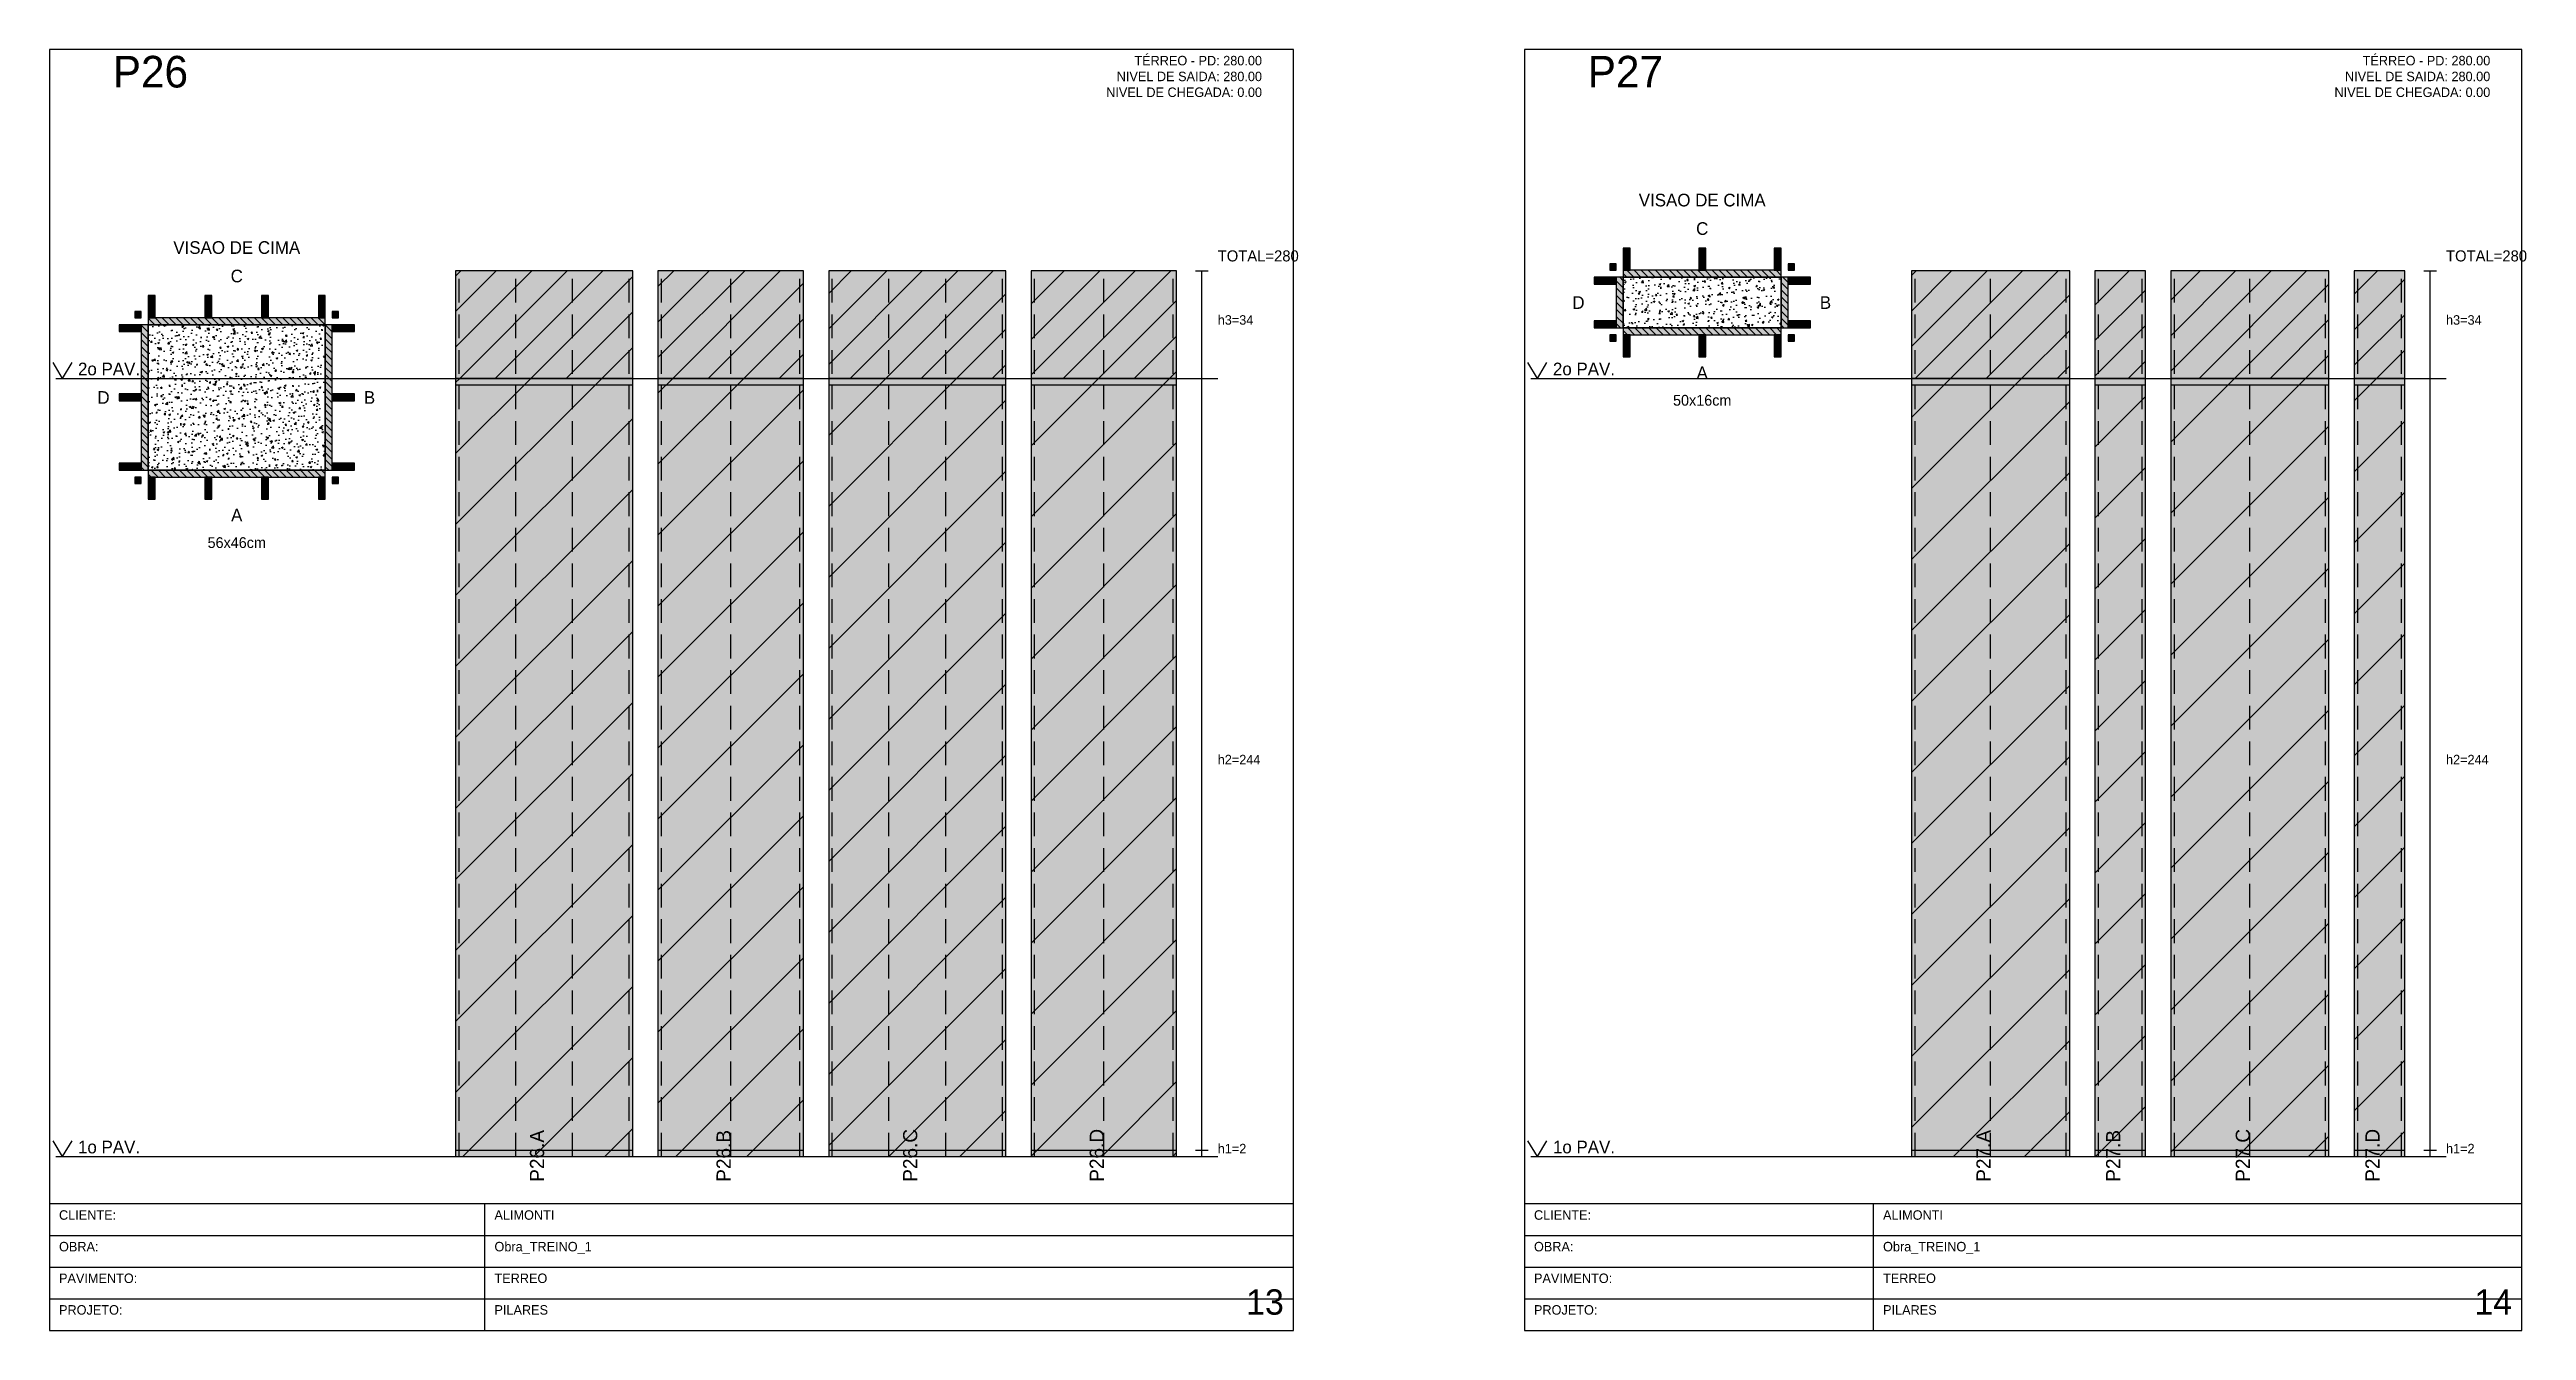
# Model space of a CAD drawing. Header units: metres. Extents: x 0 to 2088, y 0 to 2105.
# Drawn here: x 797 to 1580, y 850 to 1255 of the extents above; entities that cross this region are included whole.
import ezdxf
from ezdxf.enums import TextEntityAlignment as Align

# ---------------------------------------------------------------- set-up
doc = ezdxf.new("R2010")
doc.units = ezdxf.units.M
doc.linetypes.add('HIDDEN', pattern=[0.375, 0.25, -0.125])
for name, color, linetype in [('BORDA_CELULA', 9, 'Continuous'), ('CARIMBO', 9, 'Continuous'), ('CHAPA', 1, 'Continuous'), ('CONCRETO', 4, 'Continuous'), ('COTA', 241, 'Continuous'), ('Hachura', 251, 'Continuous'), ('LABEL_ID', 3, 'Continuous'), ('Nivel', 4, 'Continuous'), ('NOMENCLATURA', 1, 'Continuous'), ('Paineis', 200, 'Continuous'), ('SARR_2.2x7', 40, 'Continuous'), ('Texto Secao', 2, 'Continuous'), ('TEXTO_GERAL', 2, 'Continuous')]:
    doc.layers.add(name, color=color, linetype=linetype)

msp = doc.modelspace()

# ---------------------------------------------------------------- texts
at = {"layer": 'CARIMBO', "color": 9}
for s, p in [('CLIENTE:', (799.8, 885)), ('CLIENTE:', (1266.2, 885)), ('OBRA:', (799.8, 875)), ('OBRA:', (1266.2, 875)), ('PAVIMENTO:', (799.8, 865)), ('PAVIMENTO:', (1266.2, 865)), ('PROJETO:', (799.8, 855)), ('PROJETO:', (1266.2, 855))]:
    msp.add_text(s, height=3, dxfattribs=at).set_placement(p)
at = {"layer": 'COTA', "color": 8}
for s, height, p in [('TOTAL=280', 3.5, (1166.2, 1188)), ('TOTAL=280', 3.5, (1554.6, 1188)), ('h3=34', 3, (1166.2, 1168)), ('h3=34', 3, (1554.6, 1168)), ('h2=244', 3, (1166.2, 1029)), ('h2=244', 3, (1554.6, 1029)), ('h1=2', 3, (1166.2, 906)), ('h1=2', 3, (1554.6, 906))]:
    msp.add_text(s, height=height, dxfattribs=at).set_placement(p)
at = {"layer": 'Cota Secao (2x)', "color": 4}
for s, p in [('50x16cm', (1319.4, 1145.8)), ('56x46cm', (856, 1100.8))]:
    msp.add_text(s, height=3.4, dxfattribs=at).set_placement(p, align=Align.TOP_CENTER)
at = {"layer": 'LABEL_ID', "color": 3}
for s, p in [('13', (1175.2, 855)), ('14', (1563.6, 855))]:
    msp.add_text(s, height=8, dxfattribs=at).set_placement(p)
at = {"layer": 'Nivel', "color": 4}
for s, p in [('2o PAV.', (805.8, 1152)), ('2o PAV.', (1272.2, 1152)), ('1o PAV.', (805.8, 906)), ('1o PAV.', (1272.2, 906))]:
    msp.add_text(s, height=4, dxfattribs=at).set_placement(p)
at = {"layer": 'NOMENCLATURA', "color": 1}
for s, p in [('P26', (816.8, 1243)), ('P27', (1283.2, 1243))]:
    msp.add_text(s, height=10, dxfattribs=at).set_placement(p)
at = {"layer": 'Texto Secao', "color": 2}
for s, p in [('VISAO DE CIMA', (1319.4, 1204.2)), ('C', (1319.4, 1195.2)), ('VISAO DE CIMA', (856, 1189.2)), ('C', (856, 1180.2))]:
    msp.add_text(s, height=4, dxfattribs=at).set_placement(p, align=Align.BOTTOM_CENTER)
for p in [(1282.2, 1175), (815.8, 1145)]:
    msp.add_text('D', height=4, dxfattribs=at).set_placement(p, align=Align.MIDDLE_RIGHT)
for p in [(1356.6, 1175), (896.2, 1145)]:
    msp.add_text('B', height=4, dxfattribs=at).set_placement(p, align=Align.MIDDLE_LEFT)
for p in [(1319.4, 1154.8), (856, 1109.8)]:
    msp.add_text('A', height=4, dxfattribs=at).set_placement(p, align=Align.TOP_CENTER)
for s, p in [('P26.A', (953.2, 897)), ('P26.B', (1012.2, 897)), ('P26.C', (1071.2, 897)), ('P26.D', (1130.2, 897)), ('P27.A', (1410.6, 897)), ('P27.B', (1451.6, 897)), ('P27.C', (1492.6, 897)), ('P27.D', (1533.6, 897))]:
    msp.add_text(s, height=4.5, rotation=90, dxfattribs=at).set_placement(p)
at = {"layer": 'TEXTO_GERAL', "color": 2}
for s, p in [('TÉRREO - PD: 280.00', (1180.2, 1250)), ('TÉRREO - PD: 280.00', (1568.6, 1250)), ('NIVEL DE SAIDA: 280.00', (1180.2, 1245)), ('NIVEL DE SAIDA: 280.00', (1568.6, 1245)), ('NIVEL DE CHEGADA: 0.00', (1180.2, 1240)), ('NIVEL DE CHEGADA: 0.00', (1568.6, 1240))]:
    msp.add_text(s, height=3, dxfattribs=at).set_placement(p, align=Align.RIGHT)
for s, p in [('ALIMONTI', (937.49, 885)), ('ALIMONTI', (1376.59, 885)), ('Obra_TREINO_1', (937.49, 875)), ('Obra_TREINO_1', (1376.59, 875)), ('TERREO', (937.49, 865)), ('TERREO', (1376.59, 865)), ('PILARES', (937.49, 855)), ('PILARES', (1376.59, 855))]:
    msp.add_text(s, height=3, dxfattribs=at).set_placement(p)

# ---------------------------------------------------------------- hatches: boundary and pattern name
at = {"layer": 'CHAPA'}
for points in [[(1290.2, 1185.2), (1292.2, 1185.2), (1292.2, 1187.2), (1290.2, 1187.2)], [(1346.6, 1185.2), (1348.6, 1185.2), (1348.6, 1187.2), (1346.6, 1187.2)], [(823.8, 1170.2), (825.8, 1170.2), (825.8, 1172.2), (823.8, 1172.2)], [(886.2, 1170.2), (888.2, 1170.2), (888.2, 1172.2), (886.2, 1172.2)], [(1290.2, 1162.8), (1292.2, 1162.8), (1292.2, 1164.8), (1290.2, 1164.8)], [(1346.6, 1162.8), (1348.6, 1162.8), (1348.6, 1164.8), (1346.6, 1164.8)], [(823.8, 1117.8), (825.8, 1117.8), (825.8, 1119.8), (823.8, 1119.8)], [(886.2, 1117.8), (888.2, 1117.8), (888.2, 1119.8), (886.2, 1119.8)]]:
    msp.add_hatch(color=1, dxfattribs=at).paths.add_polyline_path(points)
at = {"layer": 'COTA'}
h = msp.add_hatch(dxfattribs=at)
h.set_pattern_fill('AR-CONC', color=256, scale=0.03)
h.paths.add_polyline_path([(1294.4, 1167), (1344.4, 1167), (1344.4, 1183), (1294.4, 1183)])
h = msp.add_hatch(dxfattribs=at)
h.set_pattern_fill('AR-CONC', color=256, scale=0.03)
h.paths.add_polyline_path([(828, 1122), (884, 1122), (884, 1168), (828, 1168)])
at = {"layer": 'Hachura'}
for points in [[(925.2, 1151), (981.2, 1151), (981.2, 1185), (925.2, 1185)], [(989.2, 1151), (1035.2, 1151), (1035.2, 1185), (989.2, 1185)], [(1043.2, 1151), (1099.2, 1151), (1099.2, 1185), (1043.2, 1185)], [(1107.2, 1151), (1153.2, 1151), (1153.2, 1185), (1107.2, 1185)], [(1385.6, 1151), (1435.6, 1151), (1435.6, 1185), (1385.6, 1185)], [(1443.6, 1151), (1459.6, 1151), (1459.6, 1185), (1443.6, 1185)], [(1467.6, 1151), (1517.6, 1151), (1517.6, 1185), (1467.6, 1185)], [(1525.6, 1151), (1541.6, 1151), (1541.6, 1185), (1525.6, 1185)], [(925.2, 905), (981.2, 905), (981.2, 1151), (925.2, 1151)], [(989.2, 905), (1035.2, 905), (1035.2, 1151), (989.2, 1151)], [(1043.2, 905), (1099.2, 905), (1099.2, 1151), (1043.2, 1151)], [(1107.2, 905), (1153.2, 905), (1153.2, 1151), (1107.2, 1151)], [(1385.6, 905), (1435.6, 905), (1435.6, 1151), (1385.6, 1151)], [(1443.6, 905), (1459.6, 905), (1459.6, 1151), (1443.6, 1151)], [(1467.6, 905), (1517.6, 905), (1517.6, 1151), (1467.6, 1151)], [(1525.6, 905), (1541.6, 905), (1541.6, 1151), (1525.6, 1151)]]:
    msp.add_hatch(color=256, dxfattribs=at).paths.add_polyline_path(points)
h = msp.add_hatch(dxfattribs=at)
h.set_pattern_fill('ANSI31', color=256, scale=2.5)
h.paths.add_polyline_path([(925.2, 1151), (981.2, 1151), (981.2, 1185), (925.2, 1185)])
h = msp.add_hatch(dxfattribs=at)
h.set_pattern_fill('ANSI31', color=256, scale=2.5)
h.paths.add_polyline_path([(989.2, 1151), (1035.2, 1151), (1035.2, 1185), (989.2, 1185)])
h = msp.add_hatch(dxfattribs=at)
h.set_pattern_fill('ANSI31', color=256, scale=2.5)
h.paths.add_polyline_path([(1043.2, 1151), (1099.2, 1151), (1099.2, 1185), (1043.2, 1185)])
h = msp.add_hatch(dxfattribs=at)
h.set_pattern_fill('ANSI31', color=256, scale=2.5)
h.paths.add_polyline_path([(1107.2, 1151), (1153.2, 1151), (1153.2, 1185), (1107.2, 1185)])
h = msp.add_hatch(dxfattribs=at)
h.set_pattern_fill('ANSI31', color=256, scale=2.5)
h.paths.add_polyline_path([(1385.6, 1151), (1435.6, 1151), (1435.6, 1185), (1385.6, 1185)])
h = msp.add_hatch(dxfattribs=at)
h.set_pattern_fill('ANSI31', color=256, scale=2.5)
h.paths.add_polyline_path([(1443.6, 1151), (1459.6, 1151), (1459.6, 1185), (1443.6, 1185)])
h = msp.add_hatch(dxfattribs=at)
h.set_pattern_fill('ANSI31', color=256, scale=2.5)
h.paths.add_polyline_path([(1467.6, 1151), (1517.6, 1151), (1517.6, 1185), (1467.6, 1185)])
h = msp.add_hatch(dxfattribs=at)
h.set_pattern_fill('ANSI31', color=256, scale=2.5)
h.paths.add_polyline_path([(1525.6, 1151), (1541.6, 1151), (1541.6, 1185), (1525.6, 1185)])
h = msp.add_hatch(dxfattribs=at)
h.set_pattern_fill('ANSI31', color=256, scale=5)
h.paths.add_polyline_path([(925.2, 905), (981.2, 905), (981.2, 1151), (925.2, 1151)])
h = msp.add_hatch(dxfattribs=at)
h.set_pattern_fill('ANSI31', color=256, scale=5)
h.paths.add_polyline_path([(989.2, 905), (1035.2, 905), (1035.2, 1151), (989.2, 1151)])
h = msp.add_hatch(dxfattribs=at)
h.set_pattern_fill('ANSI31', color=256, scale=5)
h.paths.add_polyline_path([(1043.2, 905), (1099.2, 905), (1099.2, 1151), (1043.2, 1151)])
h = msp.add_hatch(dxfattribs=at)
h.set_pattern_fill('ANSI31', color=256, scale=5)
h.paths.add_polyline_path([(1107.2, 905), (1153.2, 905), (1153.2, 1151), (1107.2, 1151)])
h = msp.add_hatch(dxfattribs=at)
h.set_pattern_fill('ANSI31', color=256, scale=5)
h.paths.add_polyline_path([(1385.6, 905), (1435.6, 905), (1435.6, 1151), (1385.6, 1151)])
h = msp.add_hatch(dxfattribs=at)
h.set_pattern_fill('ANSI31', color=256, scale=5)
h.paths.add_polyline_path([(1443.6, 905), (1459.6, 905), (1459.6, 1151), (1443.6, 1151)])
h = msp.add_hatch(dxfattribs=at)
h.set_pattern_fill('ANSI31', color=256, scale=5)
h.paths.add_polyline_path([(1467.6, 905), (1517.6, 905), (1517.6, 1151), (1467.6, 1151)])
h = msp.add_hatch(dxfattribs=at)
h.set_pattern_fill('ANSI31', color=256, scale=5)
h.paths.add_polyline_path([(1525.6, 905), (1541.6, 905), (1541.6, 1151), (1525.6, 1151)])
at = {"layer": 'Paineis'}
for points in [[(1292.2, 1167), (1294.4, 1167), (1294.4, 1183), (1292.2, 1183)], [(1294.4, 1183), (1344.4, 1183), (1344.4, 1185.2), (1294.4, 1185.2)], [(1344.4, 1167), (1346.6, 1167), (1346.6, 1183), (1344.4, 1183)], [(825.8, 1122), (828, 1122), (828, 1168), (825.8, 1168)], [(828, 1168), (884, 1168), (884, 1170.2), (828, 1170.2)], [(884, 1122), (886.2, 1122), (886.2, 1168), (884, 1168)], [(1294.4, 1164.8), (1344.4, 1164.8), (1344.4, 1167), (1294.4, 1167)], [(828, 1119.8), (884, 1119.8), (884, 1122), (828, 1122)]]:
    msp.add_hatch(color=256, dxfattribs=at).paths.add_polyline_path(points)
h = msp.add_hatch(dxfattribs=at)
h.set_pattern_fill('ANSI31', color=256, scale=0.5, angle=270)
h.paths.add_polyline_path([(1292.2, 1167), (1294.4, 1167), (1294.4, 1183), (1292.2, 1183)])
h = msp.add_hatch(dxfattribs=at)
h.set_pattern_fill('ANSI31', color=256, scale=0.5, angle=270)
h.paths.add_polyline_path([(1294.4, 1183), (1344.4, 1183), (1344.4, 1185.2), (1294.4, 1185.2)])
h = msp.add_hatch(dxfattribs=at)
h.set_pattern_fill('ANSI31', color=256, scale=0.5, angle=270)
h.paths.add_polyline_path([(1344.4, 1167), (1346.6, 1167), (1346.6, 1183), (1344.4, 1183)])
h = msp.add_hatch(dxfattribs=at)
h.set_pattern_fill('ANSI31', color=256, scale=0.5, angle=270)
h.paths.add_polyline_path([(825.8, 1122), (828, 1122), (828, 1168), (825.8, 1168)])
h = msp.add_hatch(dxfattribs=at)
h.set_pattern_fill('ANSI31', color=256, scale=0.5, angle=270)
h.paths.add_polyline_path([(828, 1168), (884, 1168), (884, 1170.2), (828, 1170.2)])
h = msp.add_hatch(dxfattribs=at)
h.set_pattern_fill('ANSI31', color=256, scale=0.5, angle=270)
h.paths.add_polyline_path([(884, 1122), (886.2, 1122), (886.2, 1168), (884, 1168)])
h = msp.add_hatch(dxfattribs=at)
h.set_pattern_fill('ANSI31', color=256, scale=0.5, angle=270)
h.paths.add_polyline_path([(1294.4, 1164.8), (1344.4, 1164.8), (1344.4, 1167), (1294.4, 1167)])
h = msp.add_hatch(dxfattribs=at)
h.set_pattern_fill('ANSI31', color=256, scale=0.5, angle=270)
h.paths.add_polyline_path([(828, 1119.8), (884, 1119.8), (884, 1122), (828, 1122)])
at = {"layer": 'SARR_2.2x7'}
for points in [[(1294.4, 1185.2), (1296.6, 1185.2), (1296.6, 1192.2), (1294.4, 1192.2)], [(1318.3, 1185.2), (1320.5, 1185.2), (1320.5, 1192.2), (1318.3, 1192.2)], [(1342.2, 1185.2), (1344.4, 1185.2), (1344.4, 1192.2), (1342.2, 1192.2)], [(1285.2, 1180.8), (1292.2, 1180.8), (1292.2, 1183), (1285.2, 1183)], [(1346.6, 1180.8), (1353.6, 1180.8), (1353.6, 1183), (1346.6, 1183)], [(828, 1170.2), (830.2, 1170.2), (830.2, 1177.2), (828, 1177.2)], [(845.93, 1170.2), (848.13, 1170.2), (848.13, 1177.2), (845.93, 1177.2)], [(863.87, 1170.2), (866.07, 1170.2), (866.07, 1177.2), (863.87, 1177.2)], [(881.8, 1170.2), (884, 1170.2), (884, 1177.2), (881.8, 1177.2)], [(818.8, 1165.8), (825.8, 1165.8), (825.8, 1168), (818.8, 1168)], [(886.2, 1165.8), (893.2, 1165.8), (893.2, 1168), (886.2, 1168)], [(1285.2, 1167), (1292.2, 1167), (1292.2, 1169.2), (1285.2, 1169.2)], [(1346.6, 1167), (1353.6, 1167), (1353.6, 1169.2), (1346.6, 1169.2)], [(1294.4, 1157.8), (1296.6, 1157.8), (1296.6, 1164.8), (1294.4, 1164.8)], [(1318.3, 1157.8), (1320.5, 1157.8), (1320.5, 1164.8), (1318.3, 1164.8)], [(1342.2, 1157.8), (1344.4, 1157.8), (1344.4, 1164.8), (1342.2, 1164.8)], [(818.8, 1143.9), (825.8, 1143.9), (825.8, 1146.1), (818.8, 1146.1)], [(886.2, 1143.9), (893.2, 1143.9), (893.2, 1146.1), (886.2, 1146.1)], [(818.8, 1122), (825.8, 1122), (825.8, 1124.2), (818.8, 1124.2)], [(886.2, 1122), (893.2, 1122), (893.2, 1124.2), (886.2, 1124.2)], [(828, 1112.8), (830.2, 1112.8), (830.2, 1119.8), (828, 1119.8)], [(845.93, 1112.8), (848.13, 1112.8), (848.13, 1119.8), (845.93, 1119.8)], [(863.87, 1112.8), (866.07, 1112.8), (866.07, 1119.8), (863.87, 1119.8)], [(881.8, 1112.8), (884, 1112.8), (884, 1119.8), (881.8, 1119.8)]]:
    msp.add_hatch(color=256, dxfattribs=at).paths.add_polyline_path(points)
h = msp.add_hatch(dxfattribs=at)
h.set_pattern_fill('ANSI31', color=256, scale=0.5, angle=270)
h.paths.add_polyline_path([(1294.4, 1185.2), (1296.6, 1185.2), (1296.6, 1192.2), (1294.4, 1192.2)])
h = msp.add_hatch(dxfattribs=at)
h.set_pattern_fill('ANSI31', color=256, scale=0.5, angle=270)
h.paths.add_polyline_path([(1318.3, 1185.2), (1320.5, 1185.2), (1320.5, 1192.2), (1318.3, 1192.2)])
h = msp.add_hatch(dxfattribs=at)
h.set_pattern_fill('ANSI31', color=256, scale=0.5, angle=270)
h.paths.add_polyline_path([(1342.2, 1185.2), (1344.4, 1185.2), (1344.4, 1192.2), (1342.2, 1192.2)])
h = msp.add_hatch(dxfattribs=at)
h.set_pattern_fill('ANSI31', color=256, scale=0.5, angle=270)
h.paths.add_polyline_path([(1285.2, 1180.8), (1292.2, 1180.8), (1292.2, 1183), (1285.2, 1183)])
h = msp.add_hatch(dxfattribs=at)
h.set_pattern_fill('ANSI31', color=256, scale=0.5, angle=270)
h.paths.add_polyline_path([(1346.6, 1180.8), (1353.6, 1180.8), (1353.6, 1183), (1346.6, 1183)])
h = msp.add_hatch(dxfattribs=at)
h.set_pattern_fill('ANSI31', color=256, scale=0.5, angle=270)
h.paths.add_polyline_path([(828, 1170.2), (830.2, 1170.2), (830.2, 1177.2), (828, 1177.2)])
h = msp.add_hatch(dxfattribs=at)
h.set_pattern_fill('ANSI31', color=256, scale=0.5, angle=270)
h.paths.add_polyline_path([(845.93, 1170.2), (848.13, 1170.2), (848.13, 1177.2), (845.93, 1177.2)])
h = msp.add_hatch(dxfattribs=at)
h.set_pattern_fill('ANSI31', color=256, scale=0.5, angle=270)
h.paths.add_polyline_path([(863.87, 1170.2), (866.07, 1170.2), (866.07, 1177.2), (863.87, 1177.2)])
h = msp.add_hatch(dxfattribs=at)
h.set_pattern_fill('ANSI31', color=256, scale=0.5, angle=270)
h.paths.add_polyline_path([(881.8, 1170.2), (884, 1170.2), (884, 1177.2), (881.8, 1177.2)])
h = msp.add_hatch(dxfattribs=at)
h.set_pattern_fill('ANSI31', color=256, scale=0.5, angle=270)
h.paths.add_polyline_path([(818.8, 1165.8), (825.8, 1165.8), (825.8, 1168), (818.8, 1168)])
h = msp.add_hatch(dxfattribs=at)
h.set_pattern_fill('ANSI31', color=256, scale=0.5, angle=270)
h.paths.add_polyline_path([(886.2, 1165.8), (893.2, 1165.8), (893.2, 1168), (886.2, 1168)])
h = msp.add_hatch(dxfattribs=at)
h.set_pattern_fill('ANSI31', color=256, scale=0.5, angle=270)
h.paths.add_polyline_path([(1285.2, 1167), (1292.2, 1167), (1292.2, 1169.2), (1285.2, 1169.2)])
h = msp.add_hatch(dxfattribs=at)
h.set_pattern_fill('ANSI31', color=256, scale=0.5, angle=270)
h.paths.add_polyline_path([(1346.6, 1167), (1353.6, 1167), (1353.6, 1169.2), (1346.6, 1169.2)])
h = msp.add_hatch(dxfattribs=at)
h.set_pattern_fill('ANSI31', color=256, scale=0.5, angle=270)
h.paths.add_polyline_path([(1294.4, 1157.8), (1296.6, 1157.8), (1296.6, 1164.8), (1294.4, 1164.8)])
h = msp.add_hatch(dxfattribs=at)
h.set_pattern_fill('ANSI31', color=256, scale=0.5, angle=270)
h.paths.add_polyline_path([(1318.3, 1157.8), (1320.5, 1157.8), (1320.5, 1164.8), (1318.3, 1164.8)])
h = msp.add_hatch(dxfattribs=at)
h.set_pattern_fill('ANSI31', color=256, scale=0.5, angle=270)
h.paths.add_polyline_path([(1342.2, 1157.8), (1344.4, 1157.8), (1344.4, 1164.8), (1342.2, 1164.8)])
h = msp.add_hatch(dxfattribs=at)
h.set_pattern_fill('ANSI31', color=256, scale=0.5, angle=270)
h.paths.add_polyline_path([(818.8, 1143.9), (825.8, 1143.9), (825.8, 1146.1), (818.8, 1146.1)])
h = msp.add_hatch(dxfattribs=at)
h.set_pattern_fill('ANSI31', color=256, scale=0.5, angle=270)
h.paths.add_polyline_path([(886.2, 1143.9), (893.2, 1143.9), (893.2, 1146.1), (886.2, 1146.1)])
h = msp.add_hatch(dxfattribs=at)
h.set_pattern_fill('ANSI31', color=256, scale=0.5, angle=270)
h.paths.add_polyline_path([(818.8, 1122), (825.8, 1122), (825.8, 1124.2), (818.8, 1124.2)])
h = msp.add_hatch(dxfattribs=at)
h.set_pattern_fill('ANSI31', color=256, scale=0.5, angle=270)
h.paths.add_polyline_path([(886.2, 1122), (893.2, 1122), (893.2, 1124.2), (886.2, 1124.2)])
h = msp.add_hatch(dxfattribs=at)
h.set_pattern_fill('ANSI31', color=256, scale=0.5, angle=270)
h.paths.add_polyline_path([(828, 1112.8), (830.2, 1112.8), (830.2, 1119.8), (828, 1119.8)])
h = msp.add_hatch(dxfattribs=at)
h.set_pattern_fill('ANSI31', color=256, scale=0.5, angle=270)
h.paths.add_polyline_path([(845.93, 1112.8), (848.13, 1112.8), (848.13, 1119.8), (845.93, 1119.8)])
h = msp.add_hatch(dxfattribs=at)
h.set_pattern_fill('ANSI31', color=256, scale=0.5, angle=270)
h.paths.add_polyline_path([(863.87, 1112.8), (866.07, 1112.8), (866.07, 1119.8), (863.87, 1119.8)])
h = msp.add_hatch(dxfattribs=at)
h.set_pattern_fill('ANSI31', color=256, scale=0.5, angle=270)
h.paths.add_polyline_path([(881.8, 1112.8), (884, 1112.8), (884, 1119.8), (881.8, 1119.8)])

# ---------------------------------------------------------------- linework, layer by layer
at = {"layer": 'BORDA_CELULA', "color": 9}
for points in [[(796.8, 850), (1190.2, 850), (1190.2, 1255), (796.8, 1255)], [(1263.2, 850), (1578.6, 850), (1578.6, 1255), (1263.2, 1255)]]:
    msp.add_lwpolyline(points, close=True, dxfattribs=at)
at = {"layer": 'CARIMBO', "color": 40}
for p, q in [((934.49, 850), (934.49, 890)), ((1373.59, 850), (1373.59, 890)), ((796.8, 880), (1190.2, 880)), ((1263.2, 880), (1578.6, 880)), ((796.8, 870), (1190.2, 870)), ((1263.2, 870), (1578.6, 870)), ((796.8, 860), (1190.2, 860)), ((1263.2, 860), (1578.6, 860))]:
    msp.add_line(p, q, dxfattribs=at)
for points in [[(796.8, 850), (1190.2, 850), (1190.2, 890), (796.8, 890)], [(1263.2, 850), (1578.6, 850), (1578.6, 890), (1263.2, 890)]]:
    msp.add_lwpolyline(points, close=True, dxfattribs=at)
at = {"layer": 'CHAPA', "color": 1}
for points in [[(1290.2, 1185.2), (1292.2, 1185.2), (1292.2, 1187.2), (1290.2, 1187.2)], [(1346.6, 1185.2), (1348.6, 1185.2), (1348.6, 1187.2), (1346.6, 1187.2)], [(823.8, 1170.2), (825.8, 1170.2), (825.8, 1172.2), (823.8, 1172.2)], [(886.2, 1170.2), (888.2, 1170.2), (888.2, 1172.2), (886.2, 1172.2)], [(1290.2, 1162.8), (1292.2, 1162.8), (1292.2, 1164.8), (1290.2, 1164.8)], [(1346.6, 1162.8), (1348.6, 1162.8), (1348.6, 1164.8), (1346.6, 1164.8)], [(823.8, 1117.8), (825.8, 1117.8), (825.8, 1119.8), (823.8, 1119.8)], [(886.2, 1117.8), (888.2, 1117.8), (888.2, 1119.8), (886.2, 1119.8)]]:
    msp.add_lwpolyline(points, close=True, dxfattribs=at)
at = {"layer": 'CONCRETO', "color": 4}
for points in [[(1294.4, 1167), (1344.4, 1167), (1344.4, 1183), (1294.4, 1183)], [(828, 1122), (884, 1122), (884, 1168), (828, 1168)]]:
    msp.add_lwpolyline(points, close=True, dxfattribs=at)
at = {"layer": 'COTA', "color": 8}
for p, q in [((1159.2, 1185), (1163.2, 1185)), ((1161.2, 905), (1161.2, 1185)), ((1547.6, 1185), (1551.6, 1185)), ((1549.6, 905), (1549.6, 1185)), ((1159.2, 1151), (1163.2, 1151)), ((1159.2, 1151), (1163.2, 1151)), ((1547.6, 1151), (1551.6, 1151)), ((1547.6, 1151), (1551.6, 1151)), ((1159.2, 907), (1163.2, 907)), ((1159.2, 907), (1163.2, 907)), ((1159.2, 905), (1163.2, 905)), ((1547.6, 907), (1551.6, 907)), ((1547.6, 907), (1551.6, 907)), ((1547.6, 905), (1551.6, 905))]:
    msp.add_line(p, q, dxfattribs=at)
at = {"layer": 'Nivel', "color": 4}
for p, q in [((797.8, 1156), (800.8, 1151)), ((803.8, 1156), (800.8, 1151)), ((1264.2, 1156), (1267.2, 1151)), ((1270.2, 1156), (1267.2, 1151)), ((798.8, 1151), (1166.2, 1151)), ((1265.2, 1151), (1554.6, 1151)), ((797.8, 910), (800.8, 905)), ((803.8, 910), (800.8, 905)), ((1264.2, 910), (1267.2, 905)), ((1270.2, 910), (1267.2, 905)), ((798.8, 905), (1166.2, 905)), ((1265.2, 905), (1554.6, 905))]:
    msp.add_line(p, q, dxfattribs=at)
at = {"layer": 'Paineis'}
for p, q in [((925.2, 1149), (981.2, 1149)), ((989.2, 1149), (1035.2, 1149)), ((1043.2, 1149), (1099.2, 1149)), ((1107.2, 1149), (1153.2, 1149)), ((1385.6, 1149), (1435.6, 1149)), ((1443.6, 1149), (1459.6, 1149)), ((1467.6, 1149), (1517.6, 1149)), ((1525.6, 1149), (1541.6, 1149)), ((925.2, 907), (981.2, 907)), ((989.2, 907), (1035.2, 907)), ((1043.2, 907), (1099.2, 907)), ((1107.2, 907), (1153.2, 907)), ((1385.6, 907), (1435.6, 907)), ((1443.6, 907), (1459.6, 907)), ((1467.6, 907), (1517.6, 907)), ((1525.6, 907), (1541.6, 907))]:
    msp.add_line(p, q, dxfattribs=at)
for points in [[(925.2, 1151), (981.2, 1151), (981.2, 1185), (925.2, 1185)], [(989.2, 1151), (1035.2, 1151), (1035.2, 1185), (989.2, 1185)], [(1043.2, 1151), (1099.2, 1151), (1099.2, 1185), (1043.2, 1185)], [(1107.2, 1151), (1153.2, 1151), (1153.2, 1185), (1107.2, 1185)], [(1292.2, 1167), (1294.4, 1167), (1294.4, 1183), (1292.2, 1183)], [(1294.4, 1183), (1344.4, 1183), (1344.4, 1185.2), (1294.4, 1185.2)], [(1344.4, 1167), (1346.6, 1167), (1346.6, 1183), (1344.4, 1183)], [(1385.6, 1151), (1435.6, 1151), (1435.6, 1185), (1385.6, 1185)], [(1443.6, 1151), (1459.6, 1151), (1459.6, 1185), (1443.6, 1185)], [(1467.6, 1151), (1517.6, 1151), (1517.6, 1185), (1467.6, 1185)], [(1525.6, 1151), (1541.6, 1151), (1541.6, 1185), (1525.6, 1185)], [(825.8, 1122), (828, 1122), (828, 1168), (825.8, 1168)], [(828, 1168), (884, 1168), (884, 1170.2), (828, 1170.2)], [(884, 1122), (886.2, 1122), (886.2, 1168), (884, 1168)], [(1294.4, 1164.8), (1344.4, 1164.8), (1344.4, 1167), (1294.4, 1167)], [(925.2, 905), (981.2, 905), (981.2, 1151), (925.2, 1151)], [(989.2, 905), (1035.2, 905), (1035.2, 1151), (989.2, 1151)], [(1043.2, 905), (1099.2, 905), (1099.2, 1151), (1043.2, 1151)], [(1107.2, 905), (1153.2, 905), (1153.2, 1151), (1107.2, 1151)], [(1385.6, 905), (1435.6, 905), (1435.6, 1151), (1385.6, 1151)], [(1443.6, 905), (1459.6, 905), (1459.6, 1151), (1443.6, 1151)], [(1467.6, 905), (1517.6, 905), (1517.6, 1151), (1467.6, 1151)], [(1525.6, 905), (1541.6, 905), (1541.6, 1151), (1525.6, 1151)], [(828, 1119.8), (884, 1119.8), (884, 1122), (828, 1122)]]:
    msp.add_lwpolyline(points, close=True, dxfattribs=at)
at = {"layer": 'SARR_2.2x7', "linetype": 'HIDDEN', "ltscale": 30}
for p, q in [((926.3, 905), (926.3, 1185)), ((944.23, 905), (944.23, 1185)), ((962.17, 905), (962.17, 1185)), ((980.1, 905), (980.1, 1185)), ((990.3, 905), (990.3, 1185)), ((1012.2, 905), (1012.2, 1185)), ((1034.1, 905), (1034.1, 1185)), ((1044.3, 905), (1044.3, 1185)), ((1062.23, 905), (1062.23, 1185)), ((1080.17, 905), (1080.17, 1185)), ((1098.1, 905), (1098.1, 1185)), ((1108.3, 905), (1108.3, 1185)), ((1130.2, 905), (1130.2, 1185)), ((1152.1, 905), (1152.1, 1185)), ((1386.7, 905), (1386.7, 1185)), ((1410.6, 905), (1410.6, 1185)), ((1434.5, 905), (1434.5, 1185)), ((1444.7, 905), (1444.7, 1185)), ((1458.5, 905), (1458.5, 1185)), ((1468.7, 905), (1468.7, 1185)), ((1492.6, 905), (1492.6, 1185)), ((1516.5, 905), (1516.5, 1185)), ((1526.7, 905), (1526.7, 1185)), ((1540.5, 905), (1540.5, 1185))]:
    msp.add_line(p, q, dxfattribs=at)
at = {"layer": 'SARR_2.2x7'}
for points in [[(1294.4, 1185.2), (1296.6, 1185.2), (1296.6, 1192.2), (1294.4, 1192.2)], [(1318.3, 1185.2), (1320.5, 1185.2), (1320.5, 1192.2), (1318.3, 1192.2)], [(1342.2, 1185.2), (1344.4, 1185.2), (1344.4, 1192.2), (1342.2, 1192.2)], [(1285.2, 1180.8), (1292.2, 1180.8), (1292.2, 1183), (1285.2, 1183)], [(1346.6, 1180.8), (1353.6, 1180.8), (1353.6, 1183), (1346.6, 1183)], [(828, 1170.2), (830.2, 1170.2), (830.2, 1177.2), (828, 1177.2)], [(845.93, 1170.2), (848.13, 1170.2), (848.13, 1177.2), (845.93, 1177.2)], [(863.87, 1170.2), (866.07, 1170.2), (866.07, 1177.2), (863.87, 1177.2)], [(881.8, 1170.2), (884, 1170.2), (884, 1177.2), (881.8, 1177.2)], [(818.8, 1165.8), (825.8, 1165.8), (825.8, 1168), (818.8, 1168)], [(886.2, 1165.8), (893.2, 1165.8), (893.2, 1168), (886.2, 1168)], [(1285.2, 1167), (1292.2, 1167), (1292.2, 1169.2), (1285.2, 1169.2)], [(1346.6, 1167), (1353.6, 1167), (1353.6, 1169.2), (1346.6, 1169.2)], [(1294.4, 1157.8), (1296.6, 1157.8), (1296.6, 1164.8), (1294.4, 1164.8)], [(1318.3, 1157.8), (1320.5, 1157.8), (1320.5, 1164.8), (1318.3, 1164.8)], [(1342.2, 1157.8), (1344.4, 1157.8), (1344.4, 1164.8), (1342.2, 1164.8)], [(818.8, 1143.9), (825.8, 1143.9), (825.8, 1146.1), (818.8, 1146.1)], [(886.2, 1143.9), (893.2, 1143.9), (893.2, 1146.1), (886.2, 1146.1)], [(818.8, 1122), (825.8, 1122), (825.8, 1124.2), (818.8, 1124.2)], [(886.2, 1122), (893.2, 1122), (893.2, 1124.2), (886.2, 1124.2)], [(828, 1112.8), (830.2, 1112.8), (830.2, 1119.8), (828, 1119.8)], [(845.93, 1112.8), (848.13, 1112.8), (848.13, 1119.8), (845.93, 1119.8)], [(863.87, 1112.8), (866.07, 1112.8), (866.07, 1119.8), (863.87, 1119.8)], [(881.8, 1112.8), (884, 1112.8), (884, 1119.8), (881.8, 1119.8)]]:
    msp.add_lwpolyline(points, close=True, dxfattribs=at)

msp.set_redraw_order([(e.dxf.handle, doc.entitydb.next_handle()) for e in msp.query("TEXT MTEXT ATTDEF DIMENSION ARC_DIMENSION")])  # texts and dimensions are drawn at this point

doc.saveas('drawing.dxf')
